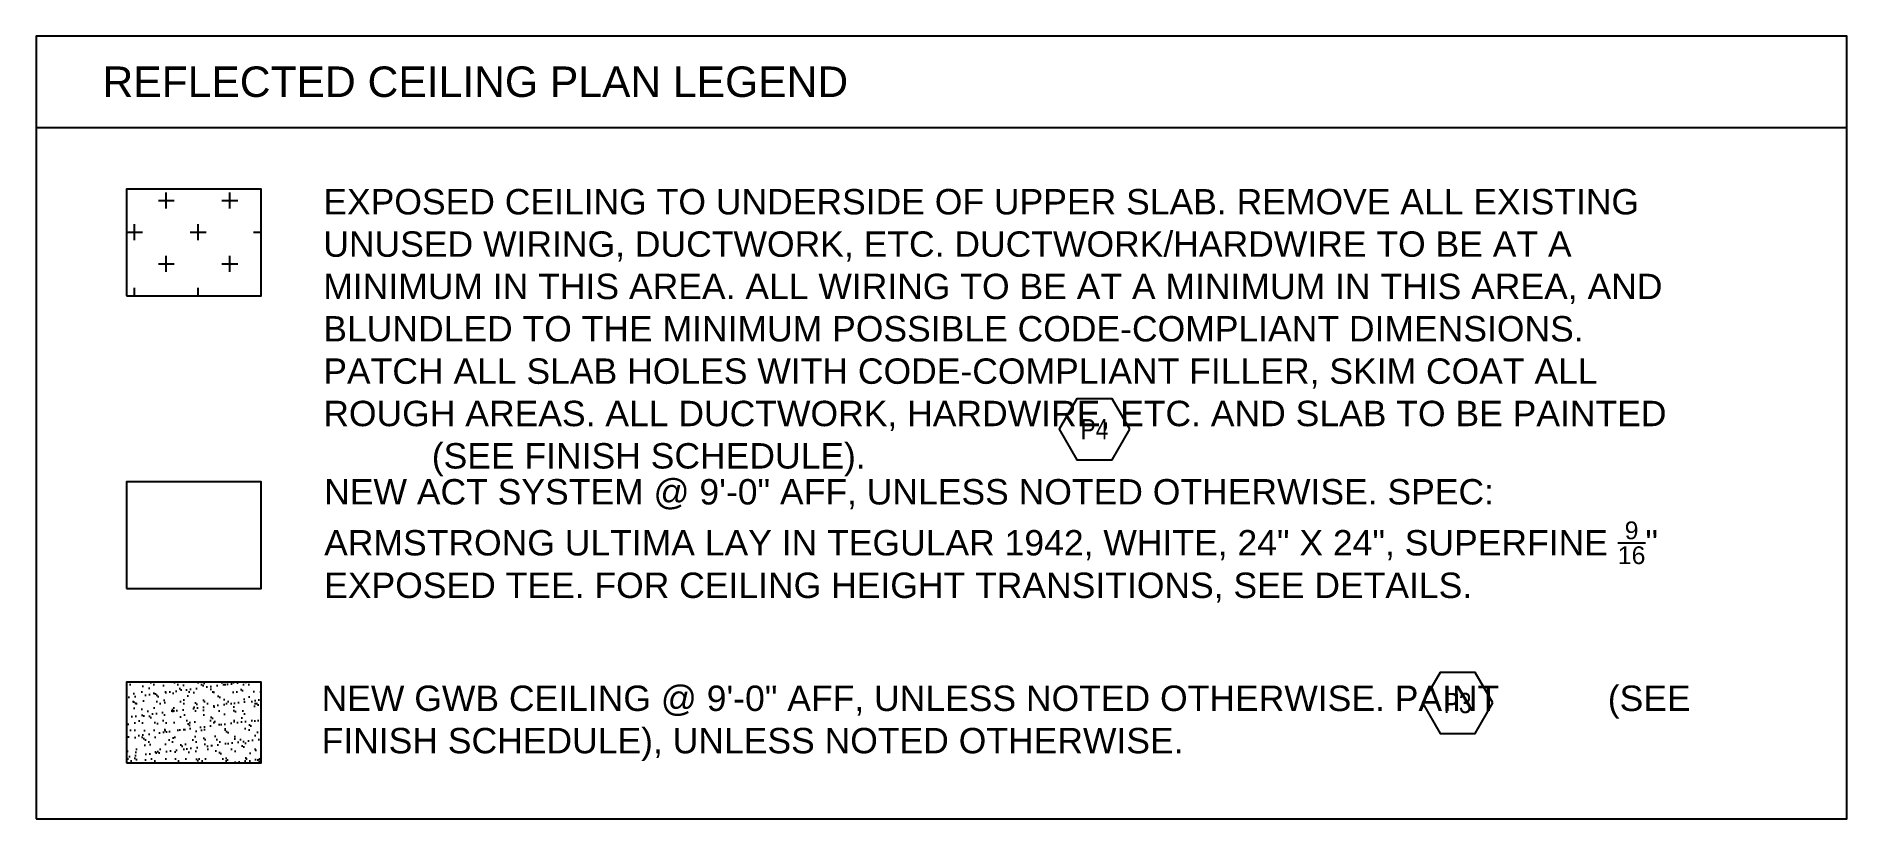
# Model space of a CAD drawing. Header units: inches. Extents: x 491 to 3599, y -1077 to 2028.
# Drawn here: x 2549 to 3262, y -369 to -61 of the extents above; entities that cross this region are included whole.
import ezdxf
from ezdxf.enums import TextEntityAlignment as Align

# ---------------------------------------------------------------- set-up
doc = ezdxf.new("R2010")
doc.units = ezdxf.units.IN
doc.header["$LTSCALE"] = 96
doc.header["$MEASUREMENT"] = 0
for name, color, linetype in [('A-Anno-FinF', 7, 'Continuous'), ('A-Anno-PwrS', 7, 'Continuous'), ('A-Clng-Neww', 94, 'Continuous'), ('A-Clng-Patt', 13, 'Continuous'), ('A-Grid-Clip', 231, 'Continuous'), ('Legend 300$0$A-Anno-PwrS', 7, 'Continuous')]:
    doc.layers.add(name, color=color, linetype=linetype)
doc.styles.add('OTJ_Title1', font='swiss.ttf')
doc.styles.add('XFINE_0', font='swissl.ttf')
doc.styles.add('XFINE_1-8', font='swissl.ttf', dxfattribs={"height": 10})

msp = doc.modelspace()

# ---------------------------------------------------------------- texts
for s, insert, char_height, width, attachment_point, style in [('REFLECTED CEILING PLAN LEGEND', (2575.36, -78.759), 12, 473.80143, 4, 'OTJ_Title1'), ('EXPOSED CEILING TO UNDERSIDE OF UPPER SLAB. REMOVE ALL EXISTING UNUSED WIRING, DUCTWORK, ETC. DUCTWORK/HARDWIRE TO BE AT A MINIMUM IN THIS AREA. ALL WIRING TO BE AT A MINIMUM IN THIS AREA, AND BLUNDLED TO THE MINIMUM POSSIBLE CODE-COMPLIANT DIMENSIONS. PATCH ALL SLAB HOLES WITH CODE-COMPLIANT FILLER, SKIM COAT ALL ROUGH AREAS. ALL DUCTWORK, HARDWIRE, ETC. AND SLAB TO BE PAINTED               (SEE FINISH SCHEDULE).', (2662.238, -120.911), 10, 539.20016, 1, 'XFINE_1-8'), ('\\A1;NEW ACT SYSTEM @ 9\'-0" AFF, UNLESS NOTED OTHERWISE. SPEC: ARMSTRONG ULTIMA LAY IN TEGULAR 1942, WHITE, 24" X 24", SUPERFINE {\\H0.7x;\\S9/16;}" EXPOSED TEE. FOR CEILING HEIGHT TRANSITIONS, SEE DETAILS.', (2662.582, -235.086), 10, 539.20016, 1, 'XFINE_1-8'), ('NEW GWB CEILING @ 9\'-0" AFF, UNLESS NOTED OTHERWISE. PAINT           (SEE FINISH SCHEDULE), UNLESS NOTED OTHERWISE.', (2661.574, -316.361), 10, 560.14898, 1, 'XFINE_1-8')]:
    msp.add_mtext(s, dxfattribs=dict(insert=insert, char_height=char_height, width=width, attachment_point=attachment_point, style=style))

# ---------------------------------------------------------------- blocks, each defined once
blk = doc.blocks.new('Finish_Tag')
at = {"color": 4, "linetype": 'ByBlock', "lineweight": -2}
blk.add_lwpolyline([(1.737, 0), (0.868, 1.504), (-0.868, 1.504), (-1.737, 0), (-0.868, -1.504), (0.868, -1.504)], close=True, dxfattribs=at)
at = {"color": 0, "linetype": 'ByBlock', "lineweight": -2, "style": 'XFINE_0', "width": 0.8}
blk.add_attdef('FINISH_TAG', text='', height=1, dxfattribs=at).set_placement((0, 0), align=Align.MIDDLE)

# ---------------------------------------------------------------- hatches: boundary and pattern name
at = {"layer": 'A-Clng-Patt'}
h = msp.add_hatch(dxfattribs=at)
h.set_pattern_fill('CROSS', color=256, scale=50, style=0)
h.set_pattern_definition([(0, (2584.827, -162.911), (12.5, 12.5), [6.25, -18.75]), (90, (2587.952, -166.036), (-12.5, 12.5), [6.25, -18.75])])
h.paths.add_polyline_path([(2584.827, -162.911), (2637.858, -162.911), (2637.858, -120.911), (2584.827, -120.911)])
h = msp.add_hatch(dxfattribs=at)
h.set_pattern_fill('AR-SAND', color=256, scale=3, style=0)
h.set_pattern_definition([(37.5, (-841.304, -1012.9324), (-0.18898, 5.780471), [0, -4.56, 0, -5.1, 0, -4.875]), (7.5, (-841.304, -1012.9324), (5.30933, 8.466438), [0, -2.46, 0, -4.11, 0, -1.575]), (327.5, (-844.994, -1012.9324), (9.3424256, 0.016977), [0, -1.5, 0, -5.4, 0, -7.05]), (317.5, (-844.994, -1012.9324), (9.01838, 2.633027), [0, -0.75, 0, -3.54, 0, -4.05])])
h.paths.add_polyline_path([(2584.827, -315.033), (2584.827, -346.826), (2637.858, -346.826), (2637.858, -315.033)])

# ---------------------------------------------------------------- linework, layer by layer
at = {"layer": 'A-Anno-PwrS', "color": 5}
msp.add_lwpolyline([(2549.278, -368.802), (3261.714, -368.802), (3261.714, -60.759), (2549.278, -60.759)], close=True, dxfattribs=at)
at = {"layer": 'A-Clng-Neww', "elevation": 96}
for points in [[(2584.827, -162.911), (2637.858, -162.911), (2637.858, -120.911), (2584.827, -120.911)], [(2584.827, -346.826), (2637.858, -346.826), (2637.858, -315.033), (2584.827, -315.033)]]:
    msp.add_lwpolyline(points, close=True, dxfattribs=at)
at = {"layer": 'A-Grid-Clip', "elevation": 96}
msp.add_lwpolyline([(2584.827, -278.166), (2637.858, -278.166), (2637.858, -236.166), (2584.827, -236.166)], close=True, dxfattribs=at)
at = {"layer": 'Legend 300$0$A-Anno-PwrS', "color": 5}
msp.add_lwpolyline([(3261.714, -60.759), (2549.278, -60.759), (2549.278, -96.759), (3261.714, -96.759)], dxfattribs=at)

# ---------------------------------------------------------------- block references
at = {"layer": 'A-Anno-FinF', "xscale": 8, "yscale": 8, "zscale": 8}
for p, values in [((2965.67, -215.472), {'FINISH_TAG': 'P4'}), ((3108.599, -323.217), {'FINISH_TAG': 'P3'})]:
    msp.add_blockref('Finish_Tag', p, dxfattribs=at).add_auto_attribs(values)

msp.set_redraw_order([(e.dxf.handle, doc.entitydb.next_handle()) for e in msp.query("TEXT MTEXT ATTDEF DIMENSION ARC_DIMENSION")])  # texts and dimensions are drawn at this point

doc.saveas('drawing.dxf')
